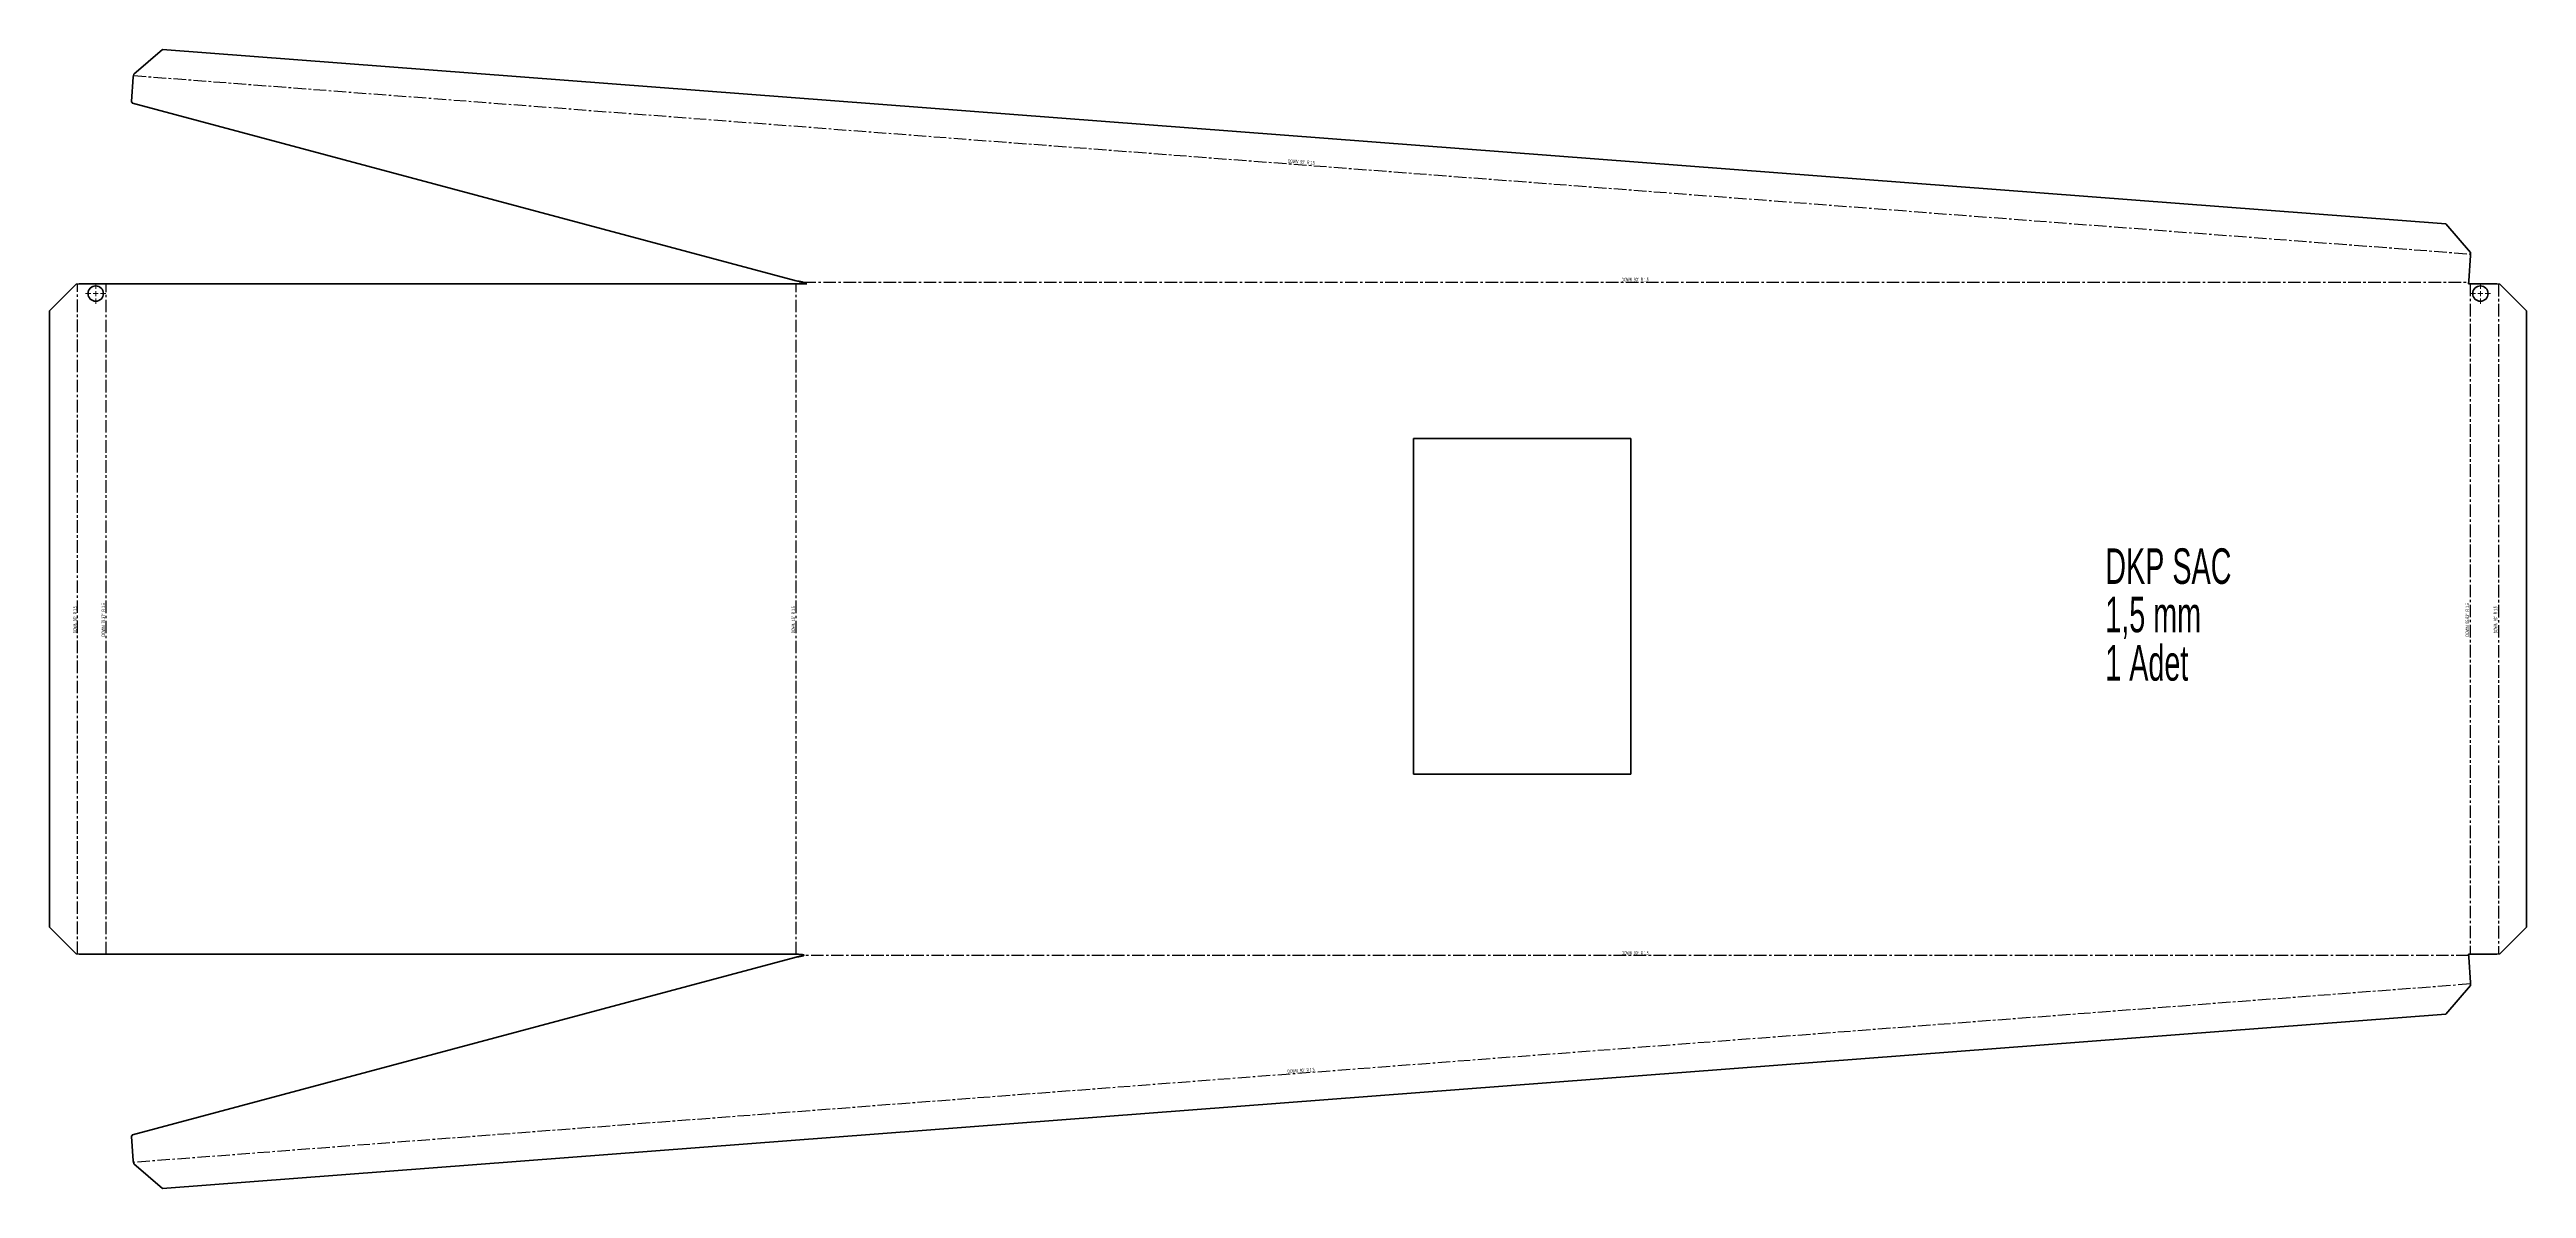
# Model space of a CAD drawing. Header units: millimetres. Extents: x -2351 to 158, y -1154 to 2018.
# Drawn here: x -2351 to 158, y -1154 to 0 of the extents above; entities that cross this region are included whole.
import ezdxf

# ---------------------------------------------------------------- set-up
doc = ezdxf.new("R2010")
doc.units = ezdxf.units.MM
doc.linetypes.add('CENTERX2', pattern=[20.32, 12.7, -2.54, 2.54, -2.54])
doc.styles.add('SLDTEXTSTYLE0', font='TXT', dxfattribs={"width": 0.605})
doc.styles.add('SLDTEXTSTYLE1', font='TXT', dxfattribs={"width": 0.572187})

# ---------------------------------------------------------------- blocks, each defined once
blk = doc.blocks.new('SW_NOTE_0')
at = {"color": 0, "linetype": 'Continuous', "lineweight": 0, "char_height": 35.98, "attachment_point": 1, "style": 'SLDTEXTSTYLE0'}
for s, insert in [('DKP SAC', (0, 46.4)), ('1,5 mm', (0, -2.6)), ('1 Adet', (0, -51.6))]:
    blk.add_mtext(s, dxfattribs=dict(at, insert=insert))
blk = doc.blocks.new('SW_CENTERMARKSYMBOL_0')
at = {"color": 0, "linetype": 'Continuous', "lineweight": 18}
for p, q in [((-5, 0), (-10.25, 0)), ((0, 0), (-2.5, 0)), ((0, 5), (0, 10.25)), ((0, 0), (0, 2.5)), ((0, 0), (0, -2.5)), ((0, 0), (2.5, 0)), ((5, 0), (10.25, 0)), ((0, -5), (0, -10.25))]:
    blk.add_line(p, q, dxfattribs=at)
blk = doc.blocks.new('SW_CENTERMARKSYMBOL_1')
at = {"color": 0, "linetype": 'Continuous', "lineweight": 18}
for p, q in [((-5, 0), (-10.25, 0)), ((0, 0), (-2.5, 0)), ((0, 5), (0, 10.25)), ((0, 0), (0, 2.5)), ((0, 0), (0, -2.5)), ((0, 0), (2.5, 0)), ((5, 0), (10.25, 0)), ((0, -5), (0, -10.25))]:
    blk.add_line(p, q, dxfattribs=at)

msp = doc.modelspace()

# ---------------------------------------------------------------- linework, layer by layer
at = {"color": 7, "linetype": 'Continuous', "lineweight": 35}
for p, q in [((-2265.1, -25.1), (-2236.1, -0.2)), ((76.5, -176.8), (-2236.1, -0.2)), ((-2265.7, -28), (-2267.6, -52.8)), ((-2265.1, -25.1), (-2265.7, -28)), ((-2266.5, -54.4), (-1594.5, -234.4)), ((76.5, -176.8), (101.3, -205.8)), ((99.6, -234.4), (101.5, -208.8)), ((101.5, -208.8), (101.3, -205.8)), ((-2350.6, -264.8), (-2323.6, -237.8)), ((-2320.6, -237.4), (-2323.6, -237.8)), ((-1594.7, -237.4), (-2320.6, -237.4)), ((-1594.2, -237.4), (-1594.7, -237.4)), ((-1594.2, -237.4), (-1594.2, -237.4)), ((-1583.6, -237.4), (-1594.2, -237.4)), ((-1592.6, -237.4), (-1583.6, -237.4)), ((102.3, -237.4), (99.5, -237.4)), ((128.1, -237.4), (102.3, -237.4)), ((131.1, -237.8), (128.1, -237.4)), ((131.1, -237.8), (158.1, -264.8)), ((-2350.6, -264.8), (-2350.6, -889.1)), ((158.1, -889.1), (158.1, -264.8)), ((-749.1, -394), (-969.1, -394)), ((-969.1, -394), (-969.1, -734)), ((-749.1, -734), (-749.1, -394)), ((-969.1, -734), (-749.1, -734)), ((-2323.6, -916.1), (-2350.6, -889.1)), ((158.1, -889.1), (131.1, -916.1)), ((-2323.6, -916.1), (-2320.6, -916.5)), ((-2320.6, -916.5), (-1594.7, -916.5)), ((-2266.5, -1099.5), (-1594.5, -919.4)), ((-1594.7, -916.5), (-1594.2, -916.4)), ((-1594.2, -916.4), (-1594.2, -916.5)), ((99.5, -916.4), (102.3, -916.5)), ((101.5, -945.1), (99.6, -919.4)), ((102.3, -916.5), (128.1, -916.5)), ((128.1, -916.5), (131.1, -916.1)), ((101.3, -948.1), (76.5, -977.1)), ((101.3, -948.1), (101.5, -945.1)), ((-2236.1, -1153.7), (76.5, -977.1)), ((-2267.6, -1101.1), (-2265.7, -1125.8)), ((-2265.7, -1125.8), (-2265.1, -1128.8)), ((-2236.1, -1153.7), (-2265.1, -1128.8))]:
    msp.add_line(p, q, dxfattribs=at)
at = {"color": 7, "linetype": 'CENTERX2'}
for p, q in [((-2265.4, -26.6), (101.4, -207.3)), ((-2322.1, -916.3), (-2322.1, -237.6)), ((-2293.2, -916.5), (-2293.2, -237.4)), ((-1594.4, -916.5), (-1594.4, -237.4)), ((-1587.1, -235.9), (99.6, -235.9)), ((100.9, -237.4), (100.9, -916.5)), ((129.6, -237.6), (129.6, -916.3)), ((99.6, -917.9), (-1587.1, -917.9)), ((101.4, -946.6), (-2265.4, -1127.3))]:
    msp.add_line(p, q, dxfattribs=at)
at = {"color": 7, "linetype": 'Continuous', "lineweight": 35}
for centre in [(-2303.8, -247.4), (111.4, -247.4)]:
    msp.add_circle(centre, 7.75, dxfattribs=at)
for centre, start, end in [((-2266.1, -52.9), 175.6335, 255), ((-2266.1, -1101), 105, 184.3665)]:
    msp.add_arc(centre, 1.5, start, end, dxfattribs=at)
for points, knots in [([(-1594.5, -234.4), (-1593.6, -234.6), (-1592.7, -234.7), (-1591.7, -234.9), (-1591.4, -235), (-1591, -235), (-1590.9, -235.1), (-1590.7, -235.1), (-1590.7, -235.1), (-1590.6, -235.1), (-1590.6, -235.1), (-1590.5, -235.1), (-1590.5, -235.1), (-1590.5, -235.1), (-1590.5, -235.1), (-1590.5, -235.2), (-1590.5, -235.2), (-1590.1, -235.2), (-1589.7, -235.3), (-1589.2, -235.4), (-1589.1, -235.4), (-1588.9, -235.5), (-1588.9, -235.5), (-1588.8, -235.5), (-1588.7, -235.5), (-1588.5, -235.6), (-1588.4, -235.6), (-1587.8, -235.7), (-1587.4, -235.8), (-1587, -236), (-1586.9, -236), (-1586.7, -236.1), (-1586.7, -236.1), (-1586.6, -236.2), (-1586.6, -236.2), (-1586.6, -236.2), (-1586.6, -236.2), (-1586.5, -236.2), (-1586.5, -236.2), (-1586.3, -236.4), (-1586.4, -236.6), (-1587, -236.8), (-1587.1, -236.8), (-1587.2, -236.8), (-1587.2, -236.8), (-1587.2, -236.9), (-1587.3, -236.9), (-1587.4, -236.9), (-1587.4, -236.9), (-1587.6, -236.9), (-1587.7, -236.9), (-1587.8, -237), (-1587.9, -237), (-1587.9, -237), (-1588, -237), (-1588, -237), (-1588, -237), (-1588.3, -237.1), (-1588.6, -237.1), (-1589.2, -237.1), (-1589.3, -237.2), (-1589.6, -237.2), (-1589.7, -237.2), (-1589.8, -237.2), (-1589.9, -237.2), (-1590, -237.2), (-1590, -237.2), (-1590, -237.2), (-1590.1, -237.2), (-1590.8, -237.3), (-1591.7, -237.3), (-1592.6, -237.4)], [0, 0, 0, 0, 0.125, 0.125, 0.1875, 0.1875, 0.21875, 0.21875, 0.234375, 0.234375, 0.2421875, 0.2421875, 0.2460938, 0.2460938, 0.2480469, 0.2480469, 0.25, 0.25, 0.3125, 0.3125, 0.34375, 0.34375, 0.3515625, 0.3515625, 0.359375, 0.359375, 0.375, 0.375, 0.4375, 0.4375, 0.46875, 0.46875, 0.484375, 0.484375, 0.4921875, 0.4921875, 0.4960938, 0.4960938, 0.5, 0.5, 0.5625, 0.5625, 0.5703125, 0.5703125, 0.5742188, 0.5742188, 0.578125, 0.578125, 0.59375, 0.59375, 0.609375, 0.609375, 0.6171875, 0.6171875, 0.6210938, 0.6210938, 0.625, 0.625, 0.6875, 0.6875, 0.71875, 0.71875, 0.734375, 0.734375, 0.7421875, 0.7421875, 0.7460938, 0.7460938, 0.75, 0.75, 0.9080544, 0.9080544, 0.9080544, 0.9080544]), ([(99.5, -237.4), (99.5, -236.9), (99.6, -236), (99.6, -235.1), (99.6, -234.7)], [0, 0, 0, 0, 0.570232, 1, 1, 1, 1]), ([(99.6, -234.7), (99.6, -234.7), (99.6, -234.6), (99.6, -234.5), (99.6, -234.4)], [0, 0, 0, 0, 0.517372, 1, 1, 1, 1]), ([(-1594.2, -916.5), (-1593.9, -916.5), (-1593.3, -916.5), (-1592.5, -916.5), (-1591.6, -916.6), (-1590.9, -916.6), (-1590.1, -916.7), (-1589.5, -916.7), (-1589, -916.8), (-1588.5, -916.8), (-1588.1, -916.9), (-1587.7, -916.9), (-1587.4, -917), (-1587.1, -917.1), (-1586.9, -917.1), (-1586.7, -917.2), (-1586.6, -917.3), (-1586.5, -917.3), (-1586.4, -917.4), (-1586.4, -917.5), (-1586.5, -917.6), (-1586.5, -917.7), (-1586.7, -917.8), (-1586.9, -917.9), (-1587.2, -918), (-1587.5, -918.1), (-1587.8, -918.2), (-1588.3, -918.3), (-1588.8, -918.4), (-1589.6, -918.6), (-1590.7, -918.8), (-1592.3, -919.1), (-1593.7, -919.3), (-1594.5, -919.4)], [0, 0, 0, 0, 0.054035, 0.10604, 0.156025, 0.203997, 0.249969, 0.285147, 0.317696, 0.347628, 0.374954, 0.397262, 0.416924, 0.433963, 0.448413, 0.460333, 0.469826, 0.477101, 0.482625, 0.487408, 0.492886, 0.50009, 0.510541, 0.524165, 0.541095, 0.561401, 0.585123, 0.612284, 0.6429, 0.691857, 0.75003, 0.848968, 1, 1, 1, 1]), ([(99.6, -919.2), (99.6, -919), (99.6, -918.6), (99.6, -918), (99.5, -917.2), (99.5, -916.7), (99.5, -916.4)], [0, 0, 0, 0, 0.199091, 0.432106, 0.699071, 1, 1, 1, 1]), ([(99.6, -919.4), (99.6, -919.4), (99.6, -919.3), (99.6, -919.2), (99.6, -919.2)], [0, 0, 0, 0, 0.51753, 1, 1, 1, 1])]:
    msp.add_open_spline(points, degree=3, knots=knots, dxfattribs=at)

# ---------------------------------------------------------------- block references
at = {"color": 7, "linetype": 'Continuous', "lineweight": 0}
for name, p in [('SW_CENTERMARKSYMBOL_0', (-2303.8, -247.4)), ('SW_CENTERMARKSYMBOL_1', (111.4, -247.4)), ('SW_NOTE_0', (-268.5, -551.8))]:
    msp.add_blockref(name, p, dxfattribs=at)

# ---------------------------------------------------------------- texts
at = {"color": 7, "linetype": 'Continuous', "lineweight": 0, "char_height": 3.5, "attachment_point": 2}
for s, insert, rotation, style in [('DOWN  90°  R 1.5', (-1082.5, -112.3), 355.6335, 'SLDTEXTSTYLE1'), ('DOWN  90°  R 1.5', (-2326.6, -577.8), 90, 'SLDTEXTSTYLE1'), ('DOWN  79.37°  R 1.5', (-2297.8, -577.8), 90, 'SLDTEXTSTYLE0'), ('DOWN  15°  R 1.5', (-1599, -577.8), 90, 'SLDTEXTSTYLE1'), ('DOWN  85.63°  R 1.5', (96.4, -577.8), 90, 'SLDTEXTSTYLE0'), ('DOWN  90°  R 1.5', (125, -577.8), 90, 'SLDTEXTSTYLE1'), ('DOWN  90°  R 1.5', (-1083.2, -1032.5), 4.3665, 'SLDTEXTSTYLE1')]:
    msp.add_mtext(s, dxfattribs=dict(at, insert=insert, rotation=rotation, style=style))
at = {"color": 7, "linetype": 'Continuous', "lineweight": 0, "char_height": 3.5, "attachment_point": 2, "style": 'SLDTEXTSTYLE1'}
for insert in [(-744.7, -231.4), (-744.7, -913.4)]:
    msp.add_mtext('DOWN  90°  R 1.5', dxfattribs=dict(at, insert=insert))

doc.saveas('drawing.dxf')
